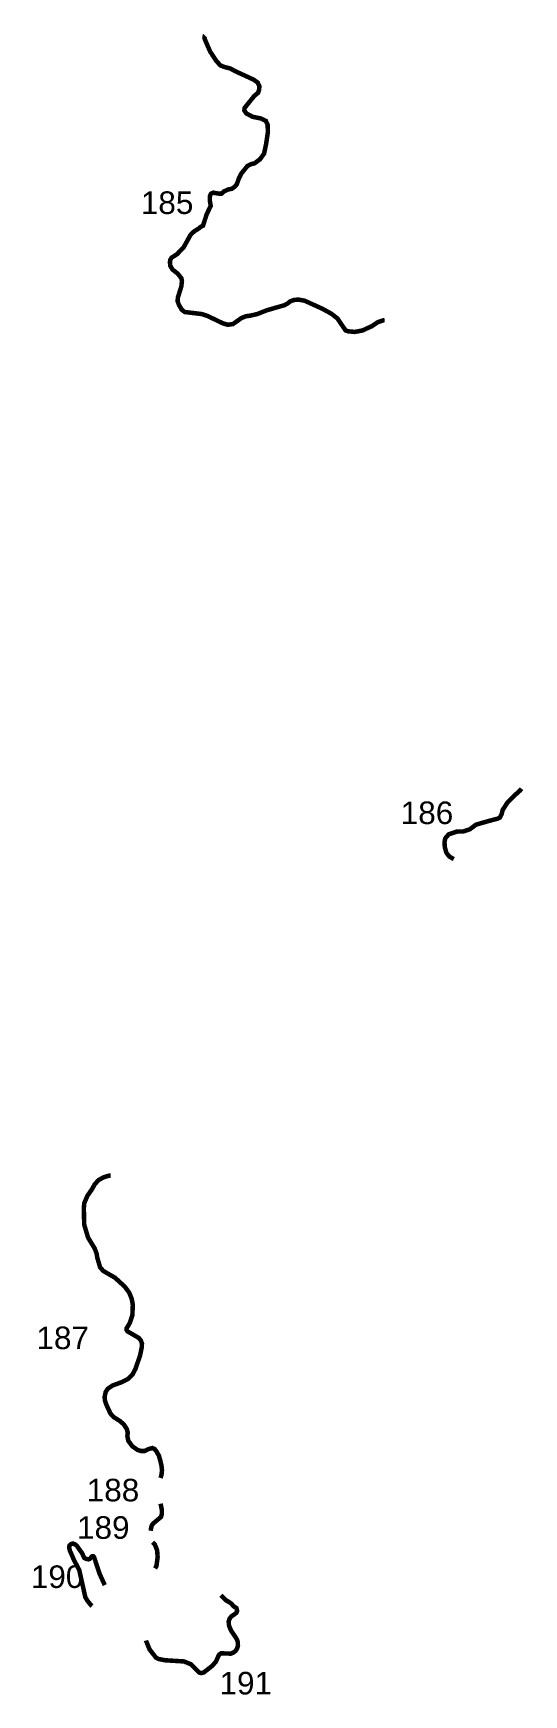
# Model space of a CAD drawing. Header units: metres. Extents: x 258924 to 356197, y 1740805 to 2227803.
# Drawn here: x 334691 to 335779, y 1775394 to 1779077 of the extents above; entities that cross this region are included whole.
import ezdxf

# ---------------------------------------------------------------- set-up
doc = ezdxf.new("R2010")
doc.units = ezdxf.units.M
doc.layers.add('UNPROTECTED', color=10, linetype='Continuous')
doc.styles.get("Standard").update_dxf_attribs({"font": 'arial.ttf'})

msp = doc.modelspace()

# ---------------------------------------------------------------- texts
at = {"char_height": 50, "attachment_point": 1}
for s, insert in [('\\pxt1;185', (334930, 1778726.6)), ('\\pxt1;186', (335506.5, 1777374.1)), ('\\pxt1;187', (334698.5, 1776210.1)), ('\\pxt1;188', (334810, 1775872.6)), ('\\pxt1;189', (334788.5, 1775789.6)), ('\\pxt1;190', (334686, 1775680.6)), ('\\pxt1;191', (335104.5, 1775444.6))]:
    msp.add_mtext_dynamic_manual_height_columns(s, width=70.183, gutter_width=1, heights=[0], dxfattribs=dict(at, insert=insert))

# ---------------------------------------------------------------- linework, layer by layer
at = {"layer": 'UNPROTECTED', "const_width": 10, "flags": 128}
for points in [[(335072.3, 1779072.3), (335071.9, 1779071.9), (335071.1, 1779066.1), (335076.1, 1779054.3), (335083.7, 1779036.8), (335097.1, 1779016.5), (335106.3, 1779006), (335114.9, 1779002.6), (335128.5, 1778999.1), (335139, 1778993.3), (335166.7, 1778980.6), (335180.6, 1778974.1), (335189.3, 1778967.8), (335192.9, 1778960.1), (335192.5, 1778952.6), (335189.9, 1778944.9), (335182.1, 1778938.8), (335172, 1778926.3), (335164.1, 1778916.5), (335160.1, 1778911.6), (335159.7, 1778906.1), (335164.2, 1778899.4), (335178.3, 1778891.9), (335196, 1778888.4), (335207.3, 1778883), (335211.2, 1778874.5), (335211.9, 1778858.7), (335208, 1778832.2), (335203.3, 1778810.2), (335194.4, 1778798), (335182.4, 1778789), (335174.4, 1778787), (335166.4, 1778782.9), (335160.7, 1778775.8), (335152.8, 1778766.1), (335147.3, 1778755.1), (335143, 1778742.7), (335138.6, 1778737.4), (335132.2, 1778732.6), (335123.3, 1778730.7), (335113.8, 1778726.3), (335109, 1778721.7), (335104.5, 1778721.4), (335090.6, 1778723.8), (335085.6, 1778721.5), (335083, 1778715.8), (335083.2, 1778705.5), (335085, 1778694.6), (335081.3, 1778686.8), (335076.2, 1778676.1), (335071.5, 1778661.7), (335067.8, 1778650.5), (335063.2, 1778648.4), (335058.4, 1778644.3), (335048.3, 1778638), (335040.5, 1778630.7), (335035.5, 1778621.7), (335025.2, 1778603), (335010.5, 1778587.6), (335002.6, 1778582.5), (334998.3, 1778579.8), (334995.5, 1778575.2), (334994.6, 1778570.6), (334995.3, 1778561.7), (335000.4, 1778553.3), (335011.8, 1778544.4), (335019.9, 1778534.2), (335021.2, 1778528), (335019.9, 1778516.1), (335015.3, 1778501.4), (335012.2, 1778491.5), (335011.6, 1778483.4), (335014.4, 1778475.4), (335020.7, 1778464.6), (335027.2, 1778459.3), (335042.2, 1778457.5), (335065.9, 1778454.6), (335076.8, 1778451), (335100.9, 1778439.5), (335112.2, 1778434.1), (335122.9, 1778430.9), (335134.4, 1778432.6), (335143.9, 1778439.3), (335153, 1778445.7), (335162.6, 1778449.7), (335173.6, 1778451.3), (335188.6, 1778454.9), (335210.1, 1778463.3), (335237.1, 1778471.1), (335248.4, 1778474.3), (335255.2, 1778477.8), (335261.1, 1778482.7), (335269.6, 1778485.9), (335279.7, 1778486.8), (335293.3, 1778484.3), (335331.8, 1778466.9), (335352.8, 1778455.4), (335366.3, 1778444.8), (335372, 1778436.3), (335381.4, 1778422.4), (335384, 1778418.5), (335390.2, 1778416.5), (335404.3, 1778415.1), (335421.6, 1778418.3), (335430.7, 1778422.5), (335442.5, 1778427.9), (335456.1, 1778437), (335469, 1778441.1), (335470.7, 1778441.2)], [(335774.4, 1777402.6), (335771.1, 1777398.5), (335757.3, 1777386.1), (335743.1, 1777371.7), (335732.6, 1777355.3), (335730.2, 1777345.8), (335726.3, 1777338.6), (335722.2, 1777336.3), (335703.9, 1777331.5), (335686.1, 1777326.4), (335673.3, 1777322.7), (335666.2, 1777317.3), (335659.7, 1777312.4), (335645.6, 1777307.8), (335631, 1777307.4), (335621.2, 1777304.2), (335613, 1777301.5), (335605.4, 1777292.7), (335603.6, 1777283.9), (335604.3, 1777272.6), (335607.9, 1777260.2), (335614.2, 1777252.1), (335624.2, 1777246.5)], [(334862.9, 1776544.8), (334859.6, 1776544.8), (334846.7, 1776540.7), (334835.8, 1776534.5), (334827.8, 1776525.4), (334820.7, 1776513.1), (334811.8, 1776500.4), (334808.7, 1776493.4), (334804.6, 1776483.9), (334803.6, 1776472.7), (334803.9, 1776457.7), (334804.5, 1776435.8), (334812.9, 1776407.6), (334822.4, 1776391.9), (334827.8, 1776383), (334832, 1776371.7), (334833.5, 1776362.5), (334837.5, 1776348.9), (334839.6, 1776341.7), (334846.7, 1776333.4), (334872.9, 1776318.3), (334894.8, 1776298.2), (334904.4, 1776285), (334910, 1776271.1), (334912.2, 1776258), (334911.3, 1776235.5), (334905.4, 1776217.9), (334900.4, 1776209.4), (334898.2, 1776205.7), (334898.5, 1776202.4), (334900.4, 1776199.5), (334914.5, 1776191.3), (334925.5, 1776184.9), (334930, 1776179.4), (334932.5, 1776172.6), (334932.2, 1776164.6), (334928.3, 1776146), (334918.1, 1776116.2), (334911.6, 1776104), (334902, 1776094.2), (334886.7, 1776086.5), (334867.4, 1776079.5), (334856.9, 1776072.5), (334852, 1776065), (334849.6, 1776053.5), (334850.7, 1776045), (334853.6, 1776036.8), (334862.5, 1776017.5), (334869.6, 1776009.6), (334883.5, 1776000.8), (334892.3, 1775993.2), (334898.9, 1775982.9), (334901.1, 1775974.7), (334900.1, 1775967.7), (334902.2, 1775956.9), (334911.2, 1775944.7), (334922.8, 1775936.6), (334930.1, 1775934.3), (334938, 1775934.2), (334947.4, 1775938.6), (334955.6, 1775940.8), (334960.6, 1775938.6), (334964.5, 1775933.6), (334970, 1775924.1), (334973.3, 1775912.5), (334975.9, 1775901.6), (334976.9, 1775891.7), (334975.9, 1775881.6), (334973.8, 1775874.3)], [(334973.9, 1775817.5), (334974.8, 1775812.6), (334976.6, 1775804.2), (334976.7, 1775795.1), (334974.8, 1775788), (334967.4, 1775781.9), (334957.6, 1775773.7), (334954.5, 1775769.6), (334952.9, 1775764.5), (334951.8, 1775757.4)], [(334850, 1775636.9), (334848.1, 1775641.1), (334838.5, 1775662.2), (334826.2, 1775699.5), (334824.8, 1775700.9), (334822, 1775700.8), (334820.3, 1775699.5), (334818.8, 1775697.4), (334816.4, 1775695), (334813.9, 1775694.2), (334809.9, 1775694.7), (334804.9, 1775696.9), (334803.2, 1775699.8), (334799.8, 1775707.6), (334791.6, 1775719.1), (334787.7, 1775724.6), (334783.6, 1775727.4), (334780.2, 1775728.9), (334777.8, 1775728.8), (334774.4, 1775727.3), (334771.7, 1775724.6), (334771, 1775720.2), (334772.9, 1775712.6), (334776.2, 1775705.4), (334782, 1775691.8), (334788, 1775680.7), (334793.4, 1775670.5), (334795.3, 1775661.9), (334798.9, 1775645.8), (334802.2, 1775631.2), (334806.9, 1775610.2), (334812, 1775601.7), (334819.8, 1775592.1), (334821.8, 1775590.6)], [(334956, 1775731.9), (334961, 1775727.3), (334966.2, 1775714.1), (334967.3, 1775699), (334964.7, 1775679.2), (334961.5, 1775674)], [(334941.4, 1775514.1), (334941.5, 1775513.7), (334949.6, 1775494), (334964, 1775475.8), (334970.1, 1775473), (334983.4, 1775470.4), (335008.4, 1775468.8), (335025.9, 1775467.7), (335032.9, 1775464.8), (335040.8, 1775461.7), (335046.5, 1775455.9), (335054.7, 1775447.7), (335059.3, 1775443.1), (335064.3, 1775441.9), (335069.8, 1775443.4), (335078, 1775449.8), (335088.8, 1775458.3), (335096.8, 1775467.7), (335101.6, 1775478.8), (335103.8, 1775482.9), (335108.3, 1775485.8), (335115.5, 1775485.5), (335124.4, 1775485.2), (335129.5, 1775485), (335134.7, 1775487), (335140.1, 1775491), (335143.5, 1775496.3), (335145.4, 1775502.5), (335145, 1775510.6), (335143.3, 1775516.4), (335137.5, 1775525.3), (335130.4, 1775536), (335126.9, 1775543.5), (335125.1, 1775550), (335125, 1775556.5), (335126.6, 1775562), (335130.7, 1775567.5), (335138.7, 1775573), (335141.9, 1775575.5), (335143.4, 1775578.8), (335143.1, 1775583.1), (335141.8, 1775586.4), (335139, 1775588.1), (335135.9, 1775590), (335134, 1775592.1), (335130.1, 1775596.5), (335124.5, 1775600.2), (335119.1, 1775603), (335114.2, 1775607.8), (335107.7, 1775614.5)]]:
    msp.add_lwpolyline(points, dxfattribs=at)

msp.set_redraw_order([(e.dxf.handle, doc.entitydb.next_handle()) for e in msp.query("TEXT MTEXT ATTDEF DIMENSION ARC_DIMENSION")])  # texts and dimensions are drawn at this point

doc.saveas('drawing.dxf')
